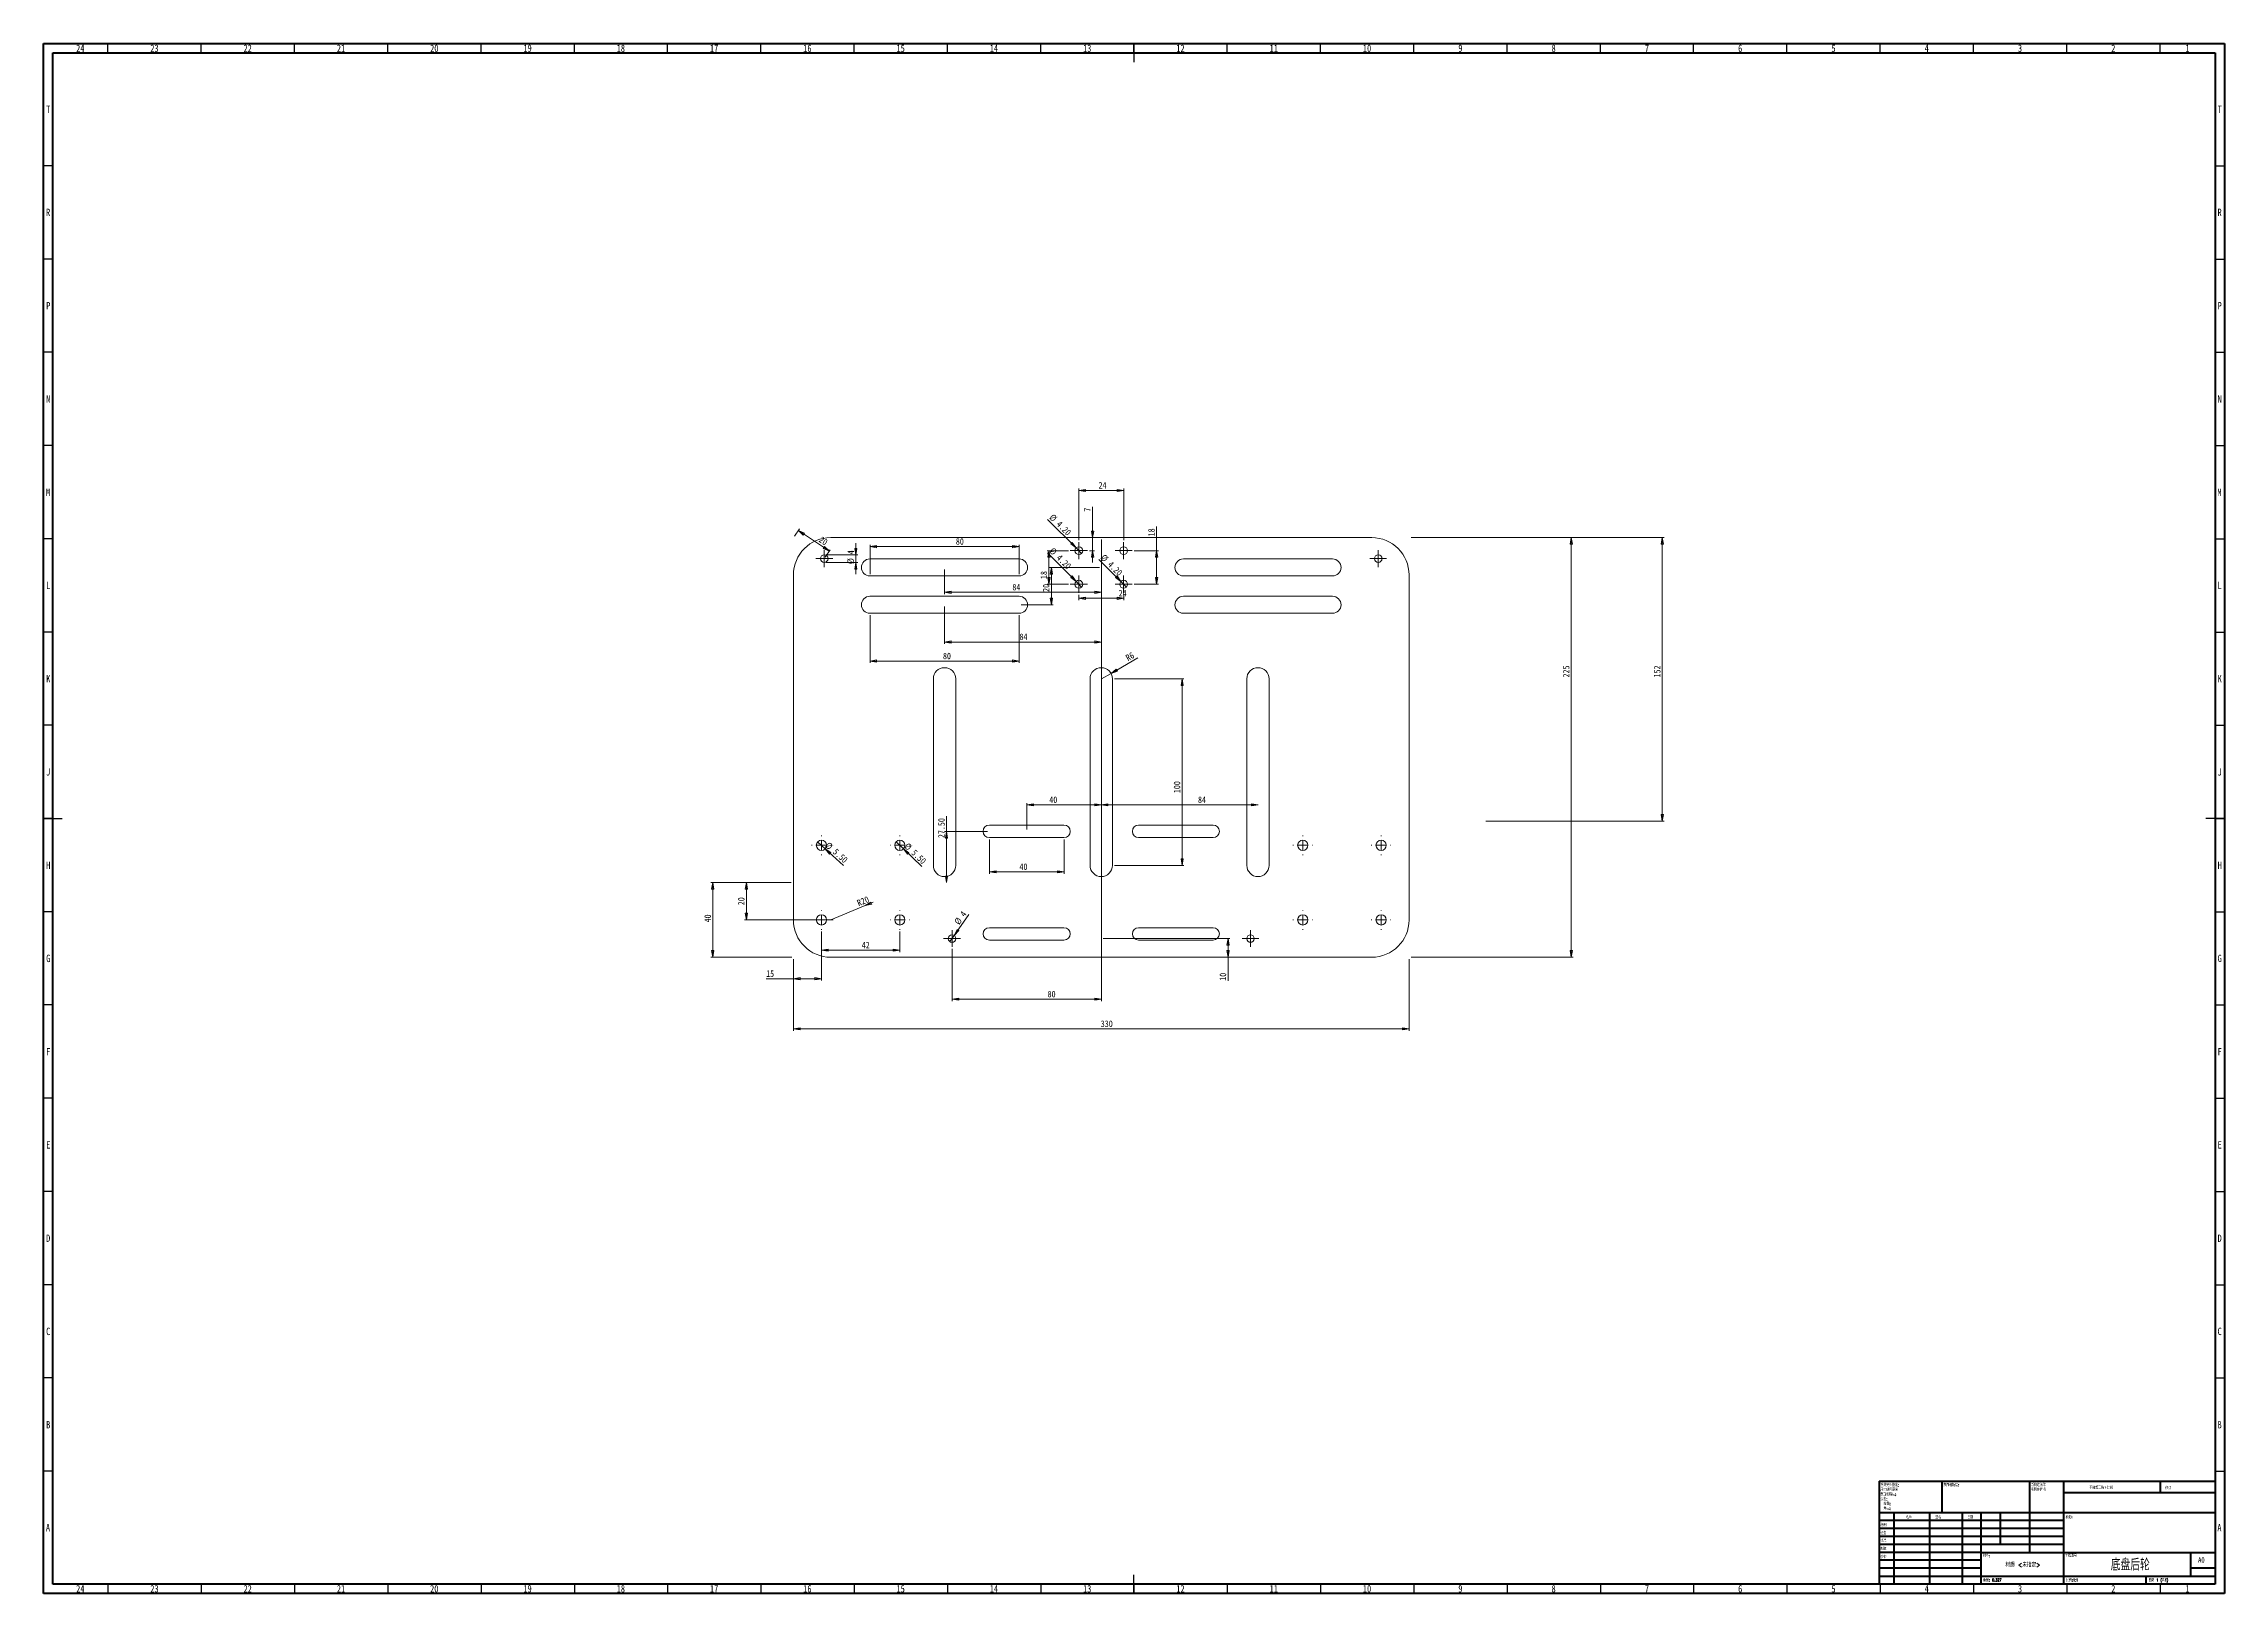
# Model space of a CAD drawing. Header units: millimetres. Extents: x 15 to 1184, y 5 to 836.
import ezdxf

# ---------------------------------------------------------------- set-up
doc = ezdxf.new("R2010")
doc.units = ezdxf.units.MM
doc.styles.add('SLDTEXTSTYLE0', font='TXT', dxfattribs={"width": 0.75})
doc.styles.add('SLDTEXTSTYLE1', font='TXT', dxfattribs={"width": 0.75, "bigfont": 'bigfont'})
doc.styles.add('SLDTEXTSTYLE2', font='TXT', dxfattribs={"width": 0.694444, "bigfont": 'bigfont'})
doc.dimstyles.new('SLDDIMSTYLE0', dxfattribs={"dimtxt": 3.5, "dimasz": 3.556, "dimexe": 0, "dimexo": 0.0625, "dimgap": 0.875, "dimtad": 1, "dimrnd": 1e-09, "dimzin": 12, "dimdsep": 46, "dimtxsty": 'SLDTEXTSTYLE0', "dimblk1": 'CLOSED', "dimblk2": 'CLOSED', "dimsah": 1, "dimcen": 0.09, "dimadec": 0, "dimazin": 3, "dimtfac": 1, "dimtofl": 0, "dimtmove": 0, "dimatfit": 3, "dimldrblk": 'CLOSED', "dimfxl": 0, "dimfrac": 2, "dimtolj": 1, "dimtzin": 12, "dimarcsym": 0})
doc.dimstyles.new('SLDDIMSTYLE1', dxfattribs={"dimtxt": 3.5, "dimasz": 3.556, "dimexe": 0, "dimexo": 0.0625, "dimgap": 0.875, "dimtad": 1, "dimrnd": 1e-09, "dimzin": 4, "dimdsep": 46, "dimtxsty": 'SLDTEXTSTYLE0', "dimblk1": 'NONE', "dimblk2": 'CLOSED', "dimsah": 1, "dimcen": 0, "dimadec": 0, "dimazin": 1, "dimtfac": 1, "dimtmove": 0, "dimatfit": 3, "dimldrblk": 'NONE', "dimfxl": 0, "dimfrac": 2, "dimtolj": 1, "dimtzin": 12, "dimarcsym": 0})
doc.dimstyles.new('SLDDIMSTYLE2', dxfattribs={"dimtxt": 3.5, "dimasz": 3.556, "dimexe": 0, "dimexo": 0.0625, "dimgap": 0.875, "dimtad": 1, "dimrnd": 1e-09, "dimzin": 12, "dimdsep": 46, "dimtxsty": 'SLDTEXTSTYLE0', "dimblk1": 'CLOSED', "dimblk2": 'CLOSED', "dimsah": 1, "dimcen": 0.09, "dimadec": 0, "dimazin": 3, "dimtfac": 1, "dimtmove": 0, "dimatfit": 0, "dimldrblk": 'CLOSED', "dimfxl": 0, "dimfrac": 2, "dimtolj": 1, "dimtzin": 12, "dimarcsym": 0})
doc.dimstyles.new('SLDDIMSTYLE3', dxfattribs={"dimtxt": 3.5, "dimasz": 3.556, "dimexe": 0, "dimexo": 0.0625, "dimgap": 0.875, "dimtad": 1, "dimrnd": 1e-09, "dimzin": 4, "dimdsep": 46, "dimtxsty": 'SLDTEXTSTYLE0', "dimblk1": 'CLOSED', "dimblk2": 'CLOSED', "dimsah": 1, "dimcen": 0.09, "dimadec": 0, "dimazin": 1, "dimtfac": 1, "dimtofl": 0, "dimtmove": 0, "dimatfit": 3, "dimldrblk": 'CLOSED', "dimfxl": 0, "dimfrac": 2, "dimtolj": 1, "dimtzin": 12, "dimarcsym": 0})
doc.dimstyles.new('SLDDIMSTYLE4', dxfattribs={"dimtxt": 3.5, "dimasz": 3.556, "dimexe": 0, "dimexo": 0.0625, "dimgap": 0.875, "dimtad": 1, "dimrnd": 1e-09, "dimzin": 12, "dimdsep": 46, "dimtxsty": 'SLDTEXTSTYLE0', "dimblk1": 'CLOSED', "dimblk2": 'CLOSED', "dimsah": 1, "dimcen": 0, "dimadec": 0, "dimazin": 3, "dimtfac": 1, "dimtofl": 0, "dimtmove": 0, "dimatfit": 3, "dimldrblk": 'CLOSED', "dimfxl": 0, "dimfrac": 2, "dimtolj": 1, "dimtzin": 12, "dimarcsym": 0})
doc.dimstyles.new('SLDDIMSTYLE5', dxfattribs={"dimtxt": 3.5, "dimasz": 3.556, "dimexe": 0, "dimexo": 0.0625, "dimgap": 0.875, "dimtad": 1, "dimrnd": 1e-09, "dimzin": 12, "dimdsep": 46, "dimtxsty": 'SLDTEXTSTYLE0', "dimblk1": 'NONE', "dimblk2": 'CLOSED', "dimsah": 1, "dimcen": 0, "dimadec": 0, "dimazin": 3, "dimtfac": 1, "dimtmove": 0, "dimatfit": 3, "dimldrblk": 'NONE', "dimfxl": 0, "dimfrac": 2, "dimtolj": 1, "dimtzin": 12, "dimarcsym": 0})

msp = doc.modelspace()

# ---------------------------------------------------------------- texts
at = {"color": 7, "linetype": 'Continuous', "lineweight": 0}
for s, insert, char_height, attachment_point, style in [('24', (34.67, 835.474), 3.9688, 2, 'SLDTEXTSTYLE0'), ('23', (74.42, 835.474), 3.9688, 2, 'SLDTEXTSTYLE0'), ('22', (124.42, 835.474), 3.9688, 2, 'SLDTEXTSTYLE0'), ('21', (174.42, 835.474), 3.9688, 2, 'SLDTEXTSTYLE0'), ('20', (224.42, 835.474), 3.9688, 2, 'SLDTEXTSTYLE0'), ('19', (274.42, 835.474), 3.9688, 2, 'SLDTEXTSTYLE0'), ('18', (324.42, 835.474), 3.9688, 2, 'SLDTEXTSTYLE0'), ('17', (374.42, 835.474), 3.9688, 2, 'SLDTEXTSTYLE0'), ('16', (424.42, 835.474), 3.9688, 2, 'SLDTEXTSTYLE0'), ('15', (474.42, 835.474), 3.9688, 2, 'SLDTEXTSTYLE0'), ('14', (524.42, 835.474), 3.9688, 2, 'SLDTEXTSTYLE0'), ('13', (574.42, 835.474), 3.9688, 2, 'SLDTEXTSTYLE0'), ('12', (624.42, 835.474), 3.9688, 2, 'SLDTEXTSTYLE0'), ('11', (674.42, 835.474), 3.9688, 2, 'SLDTEXTSTYLE0'), ('10', (724.42, 835.474), 3.9688, 2, 'SLDTEXTSTYLE0'), ('9', (774.46, 835.474), 3.969, 2, 'SLDTEXTSTYLE0'), ('8', (824.46, 835.474), 3.969, 2, 'SLDTEXTSTYLE0'), ('7', (874.46, 835.474), 3.969, 2, 'SLDTEXTSTYLE0'), ('6', (924.46, 835.474), 3.969, 2, 'SLDTEXTSTYLE0'), ('5', (974.46, 835.474), 3.969, 2, 'SLDTEXTSTYLE0'), ('4', (1024.46, 835.474), 3.969, 2, 'SLDTEXTSTYLE0'), ('3', (1074.46, 835.474), 3.969, 2, 'SLDTEXTSTYLE0'), ('2', (1124.46, 835.474), 3.969, 2, 'SLDTEXTSTYLE0'), ('1', (1164.21, 835.474), 3.969, 2, 'SLDTEXTSTYLE0'), ('T', (17.488, 802.724), 3.969, 2, 'SLDTEXTSTYLE0'), ('T', (1181.488, 802.724), 3.969, 2, 'SLDTEXTSTYLE0'), ('R', (17.444, 747.474), 3.969, 2, 'SLDTEXTSTYLE0'), ('R', (1181.444, 747.474), 3.969, 2, 'SLDTEXTSTYLE0'), ('P', (17.485, 697.418), 3.969, 2, 'SLDTEXTSTYLE0'), ('P', (1181.485, 697.418), 3.969, 2, 'SLDTEXTSTYLE0'), ('N', (17.464, 647.474), 3.969, 2, 'SLDTEXTSTYLE0'), ('N', (1181.464, 647.474), 3.969, 2, 'SLDTEXTSTYLE0'), ('M', (17.362, 597.418), 3.969, 2, 'SLDTEXTSTYLE0'), ('M', (1181.362, 597.418), 3.969, 2, 'SLDTEXTSTYLE0'), ('L', (17.455, 547.474), 3.969, 2, 'SLDTEXTSTYLE0'), ('L', (1181.455, 547.474), 3.969, 2, 'SLDTEXTSTYLE0'), ('K', (17.489, 497.418), 3.969, 2, 'SLDTEXTSTYLE0'), ('K', (1181.489, 497.418), 3.969, 2, 'SLDTEXTSTYLE0'), ('J', (17.465, 447.474), 3.969, 2, 'SLDTEXTSTYLE0'), ('J', (1181.465, 447.474), 3.969, 2, 'SLDTEXTSTYLE0'), ('H', (17.49, 397.418), 3.969, 2, 'SLDTEXTSTYLE0'), ('H', (1181.49, 397.418), 3.969, 2, 'SLDTEXTSTYLE0'), ('G', (17.487, 347.474), 3.969, 2, 'SLDTEXTSTYLE0'), ('G', (1181.487, 347.474), 3.969, 2, 'SLDTEXTSTYLE0'), ('F', (17.458, 297.418), 3.969, 2, 'SLDTEXTSTYLE0'), ('F', (1181.458, 297.418), 3.969, 2, 'SLDTEXTSTYLE0'), ('E', (17.508, 247.474), 3.969, 2, 'SLDTEXTSTYLE0'), ('E', (1181.508, 247.474), 3.969, 2, 'SLDTEXTSTYLE0'), ('D', (17.453, 197.418), 3.969, 2, 'SLDTEXTSTYLE0'), ('D', (1181.453, 197.418), 3.969, 2, 'SLDTEXTSTYLE0'), ('C', (17.459, 147.474), 3.969, 2, 'SLDTEXTSTYLE0'), ('C', (1181.459, 147.474), 3.969, 2, 'SLDTEXTSTYLE0'), ('B', (17.471, 97.418), 3.969, 2, 'SLDTEXTSTYLE0'), ('B', (1181.471, 97.418), 3.969, 2, 'SLDTEXTSTYLE0'), ('\\M+1955C\\M+196CA\\M+19165糙\\M+19378:', (1033.371, 63.919), 1.5, 1, 'SLDTEXTSTYLE1'), ('\\M+19573调\\M+190AE\\M+18D48\\M+192F6图\\M+194E4\\M+197E1', (1111.615, 62.533), 1.5, 1, 'SLDTEXTSTYLE1'), ('\\M+18F43订', (1152.328, 62.335), 1.5, 1, 'SLDTEXTSTYLE1'), ('A', (17.34, 42.224), 3.969, 2, 'SLDTEXTSTYLE0'), ('检查', (999.624, 38.154), 1.5, 1, 'SLDTEXTSTYLE1'), ('绘\\M+190A7', (999.685, 42.43), 1.5, 1, 'SLDTEXTSTYLE1'), ('\\M+196BC\\M+18FCC', (1013.322, 46.501), 1.5, 1, 'SLDTEXTSTYLE1'), ('签\\M+196BC', (1029.034, 46.562), 1.5, 1, 'SLDTEXTSTYLE1'), ('\\M+193FA\\M+18AFA', (1046.215, 46.576), 1.5, 1, 'SLDTEXTSTYLE1'), ('标题:', (1098.956, 46.576), 1.5, 1, 'SLDTEXTSTYLE1'), ('A', (1181.34, 42.224), 3.969, 2, 'SLDTEXTSTYLE0'), ('\\M+194E1\\M+18F79', (999.622, 34.177), 1.5, 1, 'SLDTEXTSTYLE1'), ('验检', (999.677, 25.35), 1.5, 1, 'SLDTEXTSTYLE1'), ('\\M+190A7\\M+191A2', (999.682, 29.734), 1.5, 1, 'SLDTEXTSTYLE1'), ('\\M+18DDE\\M+197BF:', (1054.646, 25.986), 1.5, 1, 'SLDTEXTSTYLE1'), ('\\M+18D48\\M+192F6图\\M+18D86', (1098.629, 25.986), 1.5, 1, 'SLDTEXTSTYLE1'), ('\\M+192EA盘\\M+18D40轮', (1133.556, 23.607), 6.35, 2, 'SLDTEXTSTYLE1'), ('A0', (1169.871, 24.406), 2.9104, 1, 'SLDTEXTSTYLE0'), ('\\M+18F64\\M+197CA: 0.327', (1054.618, 12.949), 1.4986, 1, 'SLDTEXTSTYLE1'), ('\\M+18DDE质 <\\M+196A2\\M+18E77\\M+192E8>', (1075.966, 21.486), 2.38125, 2, 'SLDTEXTSTYLE1'), ('\\M+194E4\\M+197E1:1:1', (1099.074, 12.9), 1.5, 1, 'SLDTEXTSTYLE1'), ('图纸 1 (\\M+18BA41)', (1143.478, 12.9), 1.5, 1, 'SLDTEXTSTYLE2'), ('24', (34.67, 9.474), 3.9688, 2, 'SLDTEXTSTYLE0'), ('23', (74.42, 9.474), 3.9688, 2, 'SLDTEXTSTYLE0'), ('22', (124.42, 9.474), 3.9688, 2, 'SLDTEXTSTYLE0'), ('21', (174.42, 9.474), 3.9688, 2, 'SLDTEXTSTYLE0'), ('20', (224.42, 9.474), 3.9688, 2, 'SLDTEXTSTYLE0'), ('19', (274.42, 9.474), 3.9688, 2, 'SLDTEXTSTYLE0'), ('18', (324.42, 9.474), 3.9688, 2, 'SLDTEXTSTYLE0'), ('17', (374.42, 9.474), 3.9688, 2, 'SLDTEXTSTYLE0'), ('16', (424.42, 9.474), 3.9688, 2, 'SLDTEXTSTYLE0'), ('15', (474.42, 9.474), 3.9688, 2, 'SLDTEXTSTYLE0'), ('14', (524.42, 9.474), 3.9688, 2, 'SLDTEXTSTYLE0'), ('13', (574.42, 9.474), 3.9688, 2, 'SLDTEXTSTYLE0'), ('12', (624.42, 9.474), 3.9688, 2, 'SLDTEXTSTYLE0'), ('11', (674.42, 9.474), 3.9688, 2, 'SLDTEXTSTYLE0'), ('10', (724.42, 9.474), 3.9688, 2, 'SLDTEXTSTYLE0'), ('9', (774.46, 9.474), 3.969, 2, 'SLDTEXTSTYLE0'), ('8', (824.46, 9.474), 3.969, 2, 'SLDTEXTSTYLE0'), ('7', (874.46, 9.474), 3.969, 2, 'SLDTEXTSTYLE0'), ('6', (924.46, 9.474), 3.969, 2, 'SLDTEXTSTYLE0'), ('5', (974.46, 9.474), 3.969, 2, 'SLDTEXTSTYLE0'), ('4', (1024.46, 9.474), 3.969, 2, 'SLDTEXTSTYLE0'), ('3', (1074.46, 9.474), 3.969, 2, 'SLDTEXTSTYLE0'), ('2', (1124.46, 9.474), 3.969, 2, 'SLDTEXTSTYLE0'), ('1', (1164.21, 9.474), 3.969, 2, 'SLDTEXTSTYLE0')]:
    msp.add_mtext(s, dxfattribs=dict(at, insert=insert, char_height=char_height, attachment_point=attachment_point, style=style))

# ---------------------------------------------------------------- blocks, each defined once
blk = doc.blocks.new('SW_NOTE_0')
at = {"color": 0, "linetype": 'Continuous', "lineweight": 0, "char_height": 1.5, "attachment_point": 1, "style": 'SLDTEXTSTYLE1'}
for s, insert in [('\\M+18F9C\\M+194F1另\\M+18A4F\\M+18E77\\M+192E8:', (0, 1.9)), ('\\M+18EDA\\M+190A1\\M+18E67\\M+19770\\M+19F7C\\M+195C4', (0, -0.6)), ('\\M+1955C\\M+196CA\\M+19165糙\\M+19378:', (0, -3.1)), ('\\M+18CF6\\M+18DB7:', (0, -5.6)), ('线\\M+190AB:', (1.7, -8.1)), ('\\M+18A70\\M+19378:', (1.7, -10.6))]:
    blk.add_mtext(s, dxfattribs=dict(at, insert=insert))
blk = doc.blocks.new('SW_NOTE_1')
at = {"color": 0, "linetype": 'Continuous', "lineweight": 0, "char_height": 1.5, "attachment_point": 1, "style": 'SLDTEXTSTYLE1'}
for s, insert in [('\\M+18FAB锐边\\M+190B4\\M+18F9C', (0, 1.9)), ('\\M+196D1\\M+18E68\\M+19BF3\\M+190DC\\M+19266', (0, -0.6))]:
    blk.add_mtext(s, dxfattribs=dict(at, insert=insert))
blk = doc.blocks.new('_CLOSED')
at = {"color": 0, "linetype": 'ByBlock', "lineweight": -2}
for p, q in [((-1, 0.166667), (0, 0)), ((-1, 0.166667), (-1, -0.166667)), ((0, 0), (-1, -0.166667)), ((0, 0), (-1, 0))]:
    blk.add_line(p, q, dxfattribs=at)
blk = doc.blocks.new('_D')
at = {"color": 7, "linetype": 'Continuous', "lineweight": 0}
for p, q in [((417, 345.1), (417, 306.7)), ((747, 345.1), (747, 306.7)), ((417, 307.7), (747, 307.7))]:
    blk.add_line(p, q, dxfattribs=at)
at = {"color": 7, "linetype": 'Continuous', "lineweight": 0, "xscale": 3.556, "yscale": 3.556, "rotation": 180.0000000000004}
blk.add_blockref('_CLOSED', (417, 307.7, -2.4), dxfattribs=at)
at = {"color": 7, "linetype": 'Continuous', "lineweight": 0, "xscale": 3.556, "yscale": 3.556}
blk.add_blockref('_CLOSED', (747, 307.7, -2.4), dxfattribs=at)
at = {"color": 7, "linetype": 'Continuous', "lineweight": 0, "insert": (581.7, 312.2), "char_height": 3.5, "attachment_point": 1, "style": 'SLDTEXTSTYLE0'}
blk.add_mtext('330', dxfattribs=at)
blk = doc.blocks.new('_D_1')
at = {"color": 7, "linetype": 'Continuous', "lineweight": 0}
for p, q in [((748, 571.1), (834.9, 571.1)), ((833.9, 571.1), (833.9, 346.1)), ((748, 346.1), (834.9, 346.1))]:
    blk.add_line(p, q, dxfattribs=at)
at = {"color": 7, "linetype": 'Continuous', "lineweight": 0, "xscale": 3.556, "yscale": 3.556}
for p, rotation in [((833.9, 571.1, -2.4), 90.0000000000004), ((833.9, 346.1, -2.4), 270.0000000000004)]:
    blk.add_blockref('_CLOSED', p, dxfattribs=dict(at, rotation=rotation))
at = {"color": 7, "linetype": 'Continuous', "lineweight": 0, "insert": (829.4, 496.1), "char_height": 3.5, "attachment_point": 1, "rotation": 90, "style": 'SLDTEXTSTYLE0'}
blk.add_mtext('225', dxfattribs=at)
blk = doc.blocks.new('_D_2')
at = {"color": 7, "linetype": 'Continuous', "lineweight": 0}
for q in [(553.2, 580.9), (571.4, 562.6)]:
    blk.add_line((568.5, 565.6), q, dxfattribs=at)
at = {"color": 7, "linetype": 'Continuous', "lineweight": 0, "xscale": 3.556, "yscale": 3.556, "rotation": 315.0000000000004}
blk.add_blockref('_CLOSED', (568.5, 565.6, 2.6), dxfattribs=at)
at = {"color": 7, "linetype": 'Continuous', "lineweight": 0, "char_height": 3.5, "attachment_point": 1, "rotation": 315, "style": 'SLDTEXTSTYLE0'}
for s, insert in [('%%c', (556.3, 584.1)), ('4.20', (560.1, 580.4))]:
    blk.add_mtext(s, dxfattribs=dict(at, insert=insert))
blk = doc.blocks.new('_NONE')
blk = doc.blocks.new('_D_3')
at = {"color": 7, "linetype": 'Continuous', "lineweight": 0}
for p, q in [((570, 569.7), (570, 597.4)), ((570, 596.4), (594, 596.4)), ((594, 569.7), (594, 597.4))]:
    blk.add_line(p, q, dxfattribs=at)
at = {"color": 7, "linetype": 'Continuous', "lineweight": 0, "xscale": 3.556, "yscale": 3.556, "rotation": 180.0000000000004}
blk.add_blockref('_CLOSED', (570, 596.4, 2.6), dxfattribs=at)
at = {"color": 7, "linetype": 'Continuous', "lineweight": 0, "xscale": 3.556, "yscale": 3.556}
blk.add_blockref('_CLOSED', (594, 596.4, 2.6), dxfattribs=at)
at = {"color": 7, "linetype": 'Continuous', "lineweight": 0, "insert": (580.5, 600.9), "char_height": 3.5, "attachment_point": 1, "style": 'SLDTEXTSTYLE0'}
blk.add_mtext('24', dxfattribs=at)
blk = doc.blocks.new('_D_4')
at = {"color": 7, "linetype": 'Continuous', "lineweight": 0}
for p, q in [((564.4, 564.1), (552.9, 564.1)), ((553.9, 546.1), (553.9, 564.1)), ((564.4, 546.1), (552.9, 546.1))]:
    blk.add_line(p, q, dxfattribs=at)
at = {"color": 7, "linetype": 'Continuous', "lineweight": 0, "xscale": 3.556, "yscale": 3.556}
for p, rotation in [((553.9, 564.1, 2.6), 90.0000000000004), ((553.9, 546.1, 2.6), 270.0000000000004)]:
    blk.add_blockref('_CLOSED', p, dxfattribs=dict(at, rotation=rotation))
at = {"color": 7, "linetype": 'Continuous', "lineweight": 0, "insert": (549.4, 548.9), "char_height": 3.5, "attachment_point": 1, "rotation": 90, "style": 'SLDTEXTSTYLE0'}
blk.add_mtext('18', dxfattribs=at)
blk = doc.blocks.new('_D_5')
at = {"color": 7, "linetype": 'Continuous', "lineweight": 0}
for p, q in [((611.6, 564.1), (611.6, 577)), ((599.6, 564.1), (612.6, 564.1)), ((611.6, 546.1), (611.6, 564.1)), ((599.6, 546.1), (612.6, 546.1))]:
    blk.add_line(p, q, dxfattribs=at)
at = {"color": 7, "linetype": 'Continuous', "lineweight": 0, "xscale": 3.556, "yscale": 3.556}
for p, rotation in [((611.6, 564.1, 2.6), 90.0000000000004), ((611.6, 546.1, 2.6), 270.0000000000004)]:
    blk.add_blockref('_CLOSED', p, dxfattribs=dict(at, rotation=rotation))
at = {"color": 7, "linetype": 'Continuous', "lineweight": 0, "insert": (607.1, 571.8), "char_height": 3.5, "attachment_point": 1, "rotation": 90, "style": 'SLDTEXTSTYLE0'}
blk.add_mtext('18', dxfattribs=at)
blk = doc.blocks.new('_D_6')
at = {"color": 7, "linetype": 'Continuous', "lineweight": 0}
for p, q in [((570, 540.5), (570, 537.6)), ((570, 538.6), (594, 538.6)), ((594, 540.5), (594, 537.6))]:
    blk.add_line(p, q, dxfattribs=at)
at = {"color": 7, "linetype": 'Continuous', "lineweight": 0, "xscale": 3.556, "yscale": 3.556, "rotation": 180.0000000000004}
blk.add_blockref('_CLOSED', (570, 538.6, 2.6), dxfattribs=at)
at = {"color": 7, "linetype": 'Continuous', "lineweight": 0, "xscale": 3.556, "yscale": 3.556}
blk.add_blockref('_CLOSED', (594, 538.6, 2.6), dxfattribs=at)
at = {"color": 7, "linetype": 'Continuous', "lineweight": 0, "insert": (591.3, 543.1), "char_height": 3.5, "attachment_point": 1, "style": 'SLDTEXTSTYLE0'}
blk.add_mtext('24', dxfattribs=at)
blk = doc.blocks.new('_D_7')
at = {"color": 7, "linetype": 'Continuous', "lineweight": 0}
for p, q in [((577.3, 571.1), (577.3, 587.6)), ((575.6, 564.1), (578.3, 564.1)), ((577.3, 564.1), (577.3, 571.1)), ((577.3, 564.1), (577.3, 557.8))]:
    blk.add_line(p, q, dxfattribs=at)
at = {"color": 7, "linetype": 'Continuous', "lineweight": 0, "xscale": 3.556, "yscale": 3.556}
for p, rotation in [((577.3, 571.1, 2.6), 270.0000000000004), ((577.3, 564.1, 2.6), 90.0000000000004)]:
    blk.add_blockref('_CLOSED', p, dxfattribs=dict(at, rotation=rotation))
at = {"color": 7, "linetype": 'Continuous', "lineweight": 0, "insert": (572.8, 585), "char_height": 3.5, "attachment_point": 1, "rotation": 90, "style": 'SLDTEXTSTYLE0'}
blk.add_mtext('7', dxfattribs=at)
blk = doc.blocks.new('_D_8')
at = {"color": 7, "linetype": 'Continuous', "lineweight": 0}
for p, q in [((458, 551.6), (458, 567.3)), ((458, 566.3), (538, 566.3)), ((538, 551.6), (538, 567.3))]:
    blk.add_line(p, q, dxfattribs=at)
at = {"color": 7, "linetype": 'Continuous', "lineweight": 0, "xscale": 3.556, "yscale": 3.556, "rotation": 180.0000000000004}
blk.add_blockref('_CLOSED', (458, 566.3, 2.6), dxfattribs=at)
at = {"color": 7, "linetype": 'Continuous', "lineweight": 0, "xscale": 3.556, "yscale": 3.556}
blk.add_blockref('_CLOSED', (538, 566.3, 2.6), dxfattribs=at)
at = {"color": 7, "linetype": 'Continuous', "lineweight": 0, "insert": (504, 570.8), "char_height": 3.5, "attachment_point": 1, "style": 'SLDTEXTSTYLE0'}
blk.add_mtext('80', dxfattribs=at)
blk = doc.blocks.new('_D_9')
at = {"color": 7, "linetype": 'Continuous', "lineweight": 0}
for p, q in [((498, 554.1), (498, 540.8)), ((498, 541.8), (582, 541.8))]:
    blk.add_line(p, q, dxfattribs=at)
at = {"color": 7, "linetype": 'Continuous', "lineweight": 0, "xscale": 3.556, "yscale": 3.556, "rotation": 180.0000000000004}
blk.add_blockref('_CLOSED', (498, 541.8, 2.6), dxfattribs=at)
at = {"color": 7, "linetype": 'Continuous', "lineweight": 0, "xscale": 3.556, "yscale": 3.556}
blk.add_blockref('_CLOSED', (582, 541.8, 2.6), dxfattribs=at)
at = {"color": 7, "linetype": 'Continuous', "lineweight": 0, "insert": (534.3, 546.3), "char_height": 3.5, "attachment_point": 1, "style": 'SLDTEXTSTYLE0'}
blk.add_mtext('84', dxfattribs=at)
blk = doc.blocks.new('_D_10')
at = {"color": 7, "linetype": 'Continuous', "lineweight": 0}
for q in [(553.2, 562.9), (571.4, 544.6)]:
    blk.add_line((568.5, 547.6), q, dxfattribs=at)
at = {"color": 7, "linetype": 'Continuous', "lineweight": 0, "xscale": 3.556, "yscale": 3.556, "rotation": 315.0000000000004}
blk.add_blockref('_CLOSED', (568.5, 547.6, 2.6), dxfattribs=at)
at = {"color": 7, "linetype": 'Continuous', "lineweight": 0, "char_height": 3.5, "attachment_point": 1, "rotation": 315, "style": 'SLDTEXTSTYLE0'}
for s, insert in [('%%c', (556.3, 566.1)), ('4.20', (560.1, 562.4))]:
    blk.add_mtext(s, dxfattribs=dict(at, insert=insert))
blk = doc.blocks.new('_D_11')
at = {"color": 7, "linetype": 'Continuous', "lineweight": 0}
for q in [(580.7, 559.4), (595.4, 544.6)]:
    blk.add_line((592.5, 547.6), q, dxfattribs=at)
at = {"color": 7, "linetype": 'Continuous', "lineweight": 0, "xscale": 3.556, "yscale": 3.556, "rotation": 315.0000000000004}
blk.add_blockref('_CLOSED', (592.5, 547.6, 2.6), dxfattribs=at)
at = {"color": 7, "linetype": 'Continuous', "lineweight": 0, "char_height": 3.5, "attachment_point": 1, "rotation": 315, "style": 'SLDTEXTSTYLE0'}
for s, insert in [('%%c', (583.8, 562.5)), ('4.20', (587.6, 558.8))]:
    blk.add_mtext(s, dxfattribs=dict(at, insert=insert))
blk = doc.blocks.new('_D_12')
at = {"color": 7, "linetype": 'Continuous', "lineweight": 0}
for p, q in [((498, 534.1), (498, 514.1)), ((498, 515.1), (582, 515.1))]:
    blk.add_line(p, q, dxfattribs=at)
at = {"color": 7, "linetype": 'Continuous', "lineweight": 0, "xscale": 3.556, "yscale": 3.556, "rotation": 180.0000000000004}
blk.add_blockref('_CLOSED', (498, 515.1, 2.6), dxfattribs=at)
at = {"color": 7, "linetype": 'Continuous', "lineweight": 0, "xscale": 3.556, "yscale": 3.556}
blk.add_blockref('_CLOSED', (582, 515.1, 2.6), dxfattribs=at)
at = {"color": 7, "linetype": 'Continuous', "lineweight": 0, "insert": (538.1, 519.7), "char_height": 3.5, "attachment_point": 1, "style": 'SLDTEXTSTYLE0'}
blk.add_mtext('84', dxfattribs=at)
blk = doc.blocks.new('_D_13')
at = {"color": 7, "linetype": 'Continuous', "lineweight": 0}
for p, q in [((581, 555.1), (554.2, 555.1)), ((555.2, 535.1), (555.2, 555.1)), ((539, 535.1), (556.2, 535.1))]:
    blk.add_line(p, q, dxfattribs=at)
at = {"color": 7, "linetype": 'Continuous', "lineweight": 0, "xscale": 3.556, "yscale": 3.556}
for p, rotation in [((555.2, 555.1, 2.6), 90.0000000000004), ((555.2, 535.1, 2.6), 270.0000000000004)]:
    blk.add_blockref('_CLOSED', p, dxfattribs=dict(at, rotation=rotation))
at = {"color": 7, "linetype": 'Continuous', "lineweight": 0, "insert": (550.6, 542), "char_height": 3.5, "attachment_point": 1, "rotation": 90, "style": 'SLDTEXTSTYLE0'}
blk.add_mtext('20', dxfattribs=at)
blk = doc.blocks.new('_D_14')
at = {"color": 7, "linetype": 'Continuous', "lineweight": 0}
for p, q in [((458, 529.6), (458, 503.9)), ((538, 529.6), (538, 503.9)), ((458, 504.9), (538, 504.9))]:
    blk.add_line(p, q, dxfattribs=at)
at = {"color": 7, "linetype": 'Continuous', "lineweight": 0, "xscale": 3.556, "yscale": 3.556, "rotation": 180.0000000000004}
blk.add_blockref('_CLOSED', (458, 504.9, 2.6), dxfattribs=at)
at = {"color": 7, "linetype": 'Continuous', "lineweight": 0, "xscale": 3.556, "yscale": 3.556}
blk.add_blockref('_CLOSED', (538, 504.9, 2.6), dxfattribs=at)
at = {"color": 7, "linetype": 'Continuous', "lineweight": 0, "insert": (497.1, 509.4), "char_height": 3.5, "attachment_point": 1, "style": 'SLDTEXTSTYLE0'}
blk.add_mtext('80', dxfattribs=at)
blk = doc.blocks.new('_D_15')
at = {"color": 7, "linetype": 'Continuous', "lineweight": 0}
for p, q in [((415.8, 386.1), (372.7, 386.1)), ((373.7, 386.1), (373.7, 346.1)), ((416, 346.1), (372.7, 346.1))]:
    blk.add_line(p, q, dxfattribs=at)
at = {"color": 7, "linetype": 'Continuous', "lineweight": 0, "xscale": 3.556, "yscale": 3.556}
for p, rotation in [((373.7, 386.1, 2.6), 90.0000000000004), ((373.7, 346.1, 2.6), 270.0000000000004)]:
    blk.add_blockref('_CLOSED', p, dxfattribs=dict(at, rotation=rotation))
at = {"color": 7, "linetype": 'Continuous', "lineweight": 0, "insert": (369.2, 364.8), "char_height": 3.5, "attachment_point": 1, "rotation": 90, "style": 'SLDTEXTSTYLE0'}
blk.add_mtext('40', dxfattribs=at)
blk = doc.blocks.new('_D_16')
at = {"color": 7, "linetype": 'Continuous', "lineweight": 0}
for p, q in [((432, 359.9), (432, 348.9)), ((474, 359.9), (474, 348.9)), ((432, 349.9), (474, 349.9))]:
    blk.add_line(p, q, dxfattribs=at)
at = {"color": 7, "linetype": 'Continuous', "lineweight": 0, "xscale": 3.556, "yscale": 3.556, "rotation": 180.0000000000004}
blk.add_blockref('_CLOSED', (432, 349.9, 2.6), dxfattribs=at)
at = {"color": 7, "linetype": 'Continuous', "lineweight": 0, "xscale": 3.556, "yscale": 3.556}
blk.add_blockref('_CLOSED', (474, 349.9, 2.6), dxfattribs=at)
at = {"color": 7, "linetype": 'Continuous', "lineweight": 0, "insert": (453.6, 354.4), "char_height": 3.5, "attachment_point": 1, "style": 'SLDTEXTSTYLE0'}
blk.add_mtext('42', dxfattribs=at)
blk = doc.blocks.new('_D_17')
at = {"color": 7, "linetype": 'Continuous', "lineweight": 0}
for p, q in [((415.8, 386.1), (390.7, 386.1)), ((391.7, 366.1), (391.7, 386.1)), ((438.2, 366.1), (390.7, 366.1))]:
    blk.add_line(p, q, dxfattribs=at)
at = {"color": 7, "linetype": 'Continuous', "lineweight": 0, "xscale": 3.556, "yscale": 3.556}
for p, rotation in [((391.7, 386.1, 2.6), 90.0000000000004), ((391.7, 366.1, 2.6), 270.0000000000004)]:
    blk.add_blockref('_CLOSED', p, dxfattribs=dict(at, rotation=rotation))
at = {"color": 7, "linetype": 'Continuous', "lineweight": 0, "insert": (387.2, 374), "char_height": 3.5, "attachment_point": 1, "rotation": 90, "style": 'SLDTEXTSTYLE0'}
blk.add_mtext('20', dxfattribs=at)
blk = doc.blocks.new('_D_18')
at = {"color": 7, "linetype": 'Continuous', "lineweight": 0}
for p, q in [((432, 359.9), (432, 333.6)), ((417, 345.1), (417, 333.6)), ((417, 334.6), (402.3, 334.6)), ((432, 334.6), (417, 334.6))]:
    blk.add_line(p, q, dxfattribs=at)
at = {"color": 7, "linetype": 'Continuous', "lineweight": 0, "xscale": 3.556, "yscale": 3.556, "rotation": 180.0000000000004}
blk.add_blockref('_CLOSED', (417, 334.6, 2.6), dxfattribs=at)
at = {"color": 7, "linetype": 'Continuous', "lineweight": 0, "xscale": 3.556, "yscale": 3.556}
blk.add_blockref('_CLOSED', (432, 334.6, 2.6), dxfattribs=at)
at = {"color": 7, "linetype": 'Continuous', "lineweight": 0, "insert": (402.3, 339.1), "char_height": 3.5, "attachment_point": 1, "style": 'SLDTEXTSTYLE0'}
blk.add_mtext('15', dxfattribs=at)
blk = doc.blocks.new('_D_19')
at = {"color": 7, "linetype": 'Continuous', "lineweight": 0}
for q in [(429.9, 408), (443.7, 395.3)]:
    blk.add_line((434, 404.3), q, dxfattribs=at)
at = {"color": 7, "linetype": 'Continuous', "lineweight": 0, "xscale": 3.556, "yscale": 3.556, "rotation": 137.4040884715848}
blk.add_blockref('_CLOSED', (434, 404.3, 2.6), dxfattribs=at)
at = {"color": 7, "linetype": 'Continuous', "lineweight": 0, "char_height": 3.5, "attachment_point": 1, "rotation": 317.4041, "style": 'SLDTEXTSTYLE0'}
for s, insert in [('%%c', (436.1, 408.2)), ('5.50', (440.1, 404.7))]:
    blk.add_mtext(s, dxfattribs=dict(at, insert=insert))
blk = doc.blocks.new('_D_20')
at = {"color": 7, "linetype": 'Continuous', "lineweight": 0}
for q in [(472, 408), (485.8, 394.7)]:
    blk.add_line((475.9, 404.2), q, dxfattribs=at)
at = {"color": 7, "linetype": 'Continuous', "lineweight": 0, "xscale": 3.556, "yscale": 3.556, "rotation": 135.9979354751424}
blk.add_blockref('_CLOSED', (475.9, 404.2, 2.6), dxfattribs=at)
at = {"color": 7, "linetype": 'Continuous', "lineweight": 0, "char_height": 3.5, "attachment_point": 1, "rotation": 315.9979, "style": 'SLDTEXTSTYLE0'}
for s, insert in [('%%c', (478.5, 407.8)), ('5.50', (482.3, 404.2))]:
    blk.add_mtext(s, dxfattribs=dict(at, insert=insert))
blk = doc.blocks.new('_D_21')
at = {"color": 7, "linetype": 'Continuous', "lineweight": 0}
for p, q in [((542, 414.6), (542, 428.8)), ((542, 427.8), (582, 427.8))]:
    blk.add_line(p, q, dxfattribs=at)
at = {"color": 7, "linetype": 'Continuous', "lineweight": 0, "xscale": 3.556, "yscale": 3.556, "rotation": 180.0000000000004}
blk.add_blockref('_CLOSED', (542, 427.8, 2.6), dxfattribs=at)
at = {"color": 7, "linetype": 'Continuous', "lineweight": 0, "xscale": 3.556, "yscale": 3.556}
blk.add_blockref('_CLOSED', (582, 427.8, 2.6), dxfattribs=at)
at = {"color": 7, "linetype": 'Continuous', "lineweight": 0, "insert": (554.1, 432.3), "char_height": 3.5, "attachment_point": 1, "style": 'SLDTEXTSTYLE0'}
blk.add_mtext('40', dxfattribs=at)
blk = doc.blocks.new('_D_22')
at = {"color": 7, "linetype": 'Continuous', "lineweight": 0}
for p, q in [((499, 413.6), (499, 421.7)), ((521, 413.6), (498, 413.6)), ((499, 413.6), (499, 386.1))]:
    blk.add_line(p, q, dxfattribs=at)
at = {"color": 7, "linetype": 'Continuous', "lineweight": 0, "xscale": 3.556, "yscale": 3.556}
for p, rotation in [((499, 413.6, 2.6), 90.0000000000004), ((499, 386.1, 2.6), 270.0000000000004)]:
    blk.add_blockref('_CLOSED', p, dxfattribs=dict(at, rotation=rotation))
at = {"color": 7, "linetype": 'Continuous', "lineweight": 0, "insert": (494.5, 410), "char_height": 3.5, "attachment_point": 1, "rotation": 90, "style": 'SLDTEXTSTYLE0'}
blk.add_mtext('27.50', dxfattribs=at)
blk = doc.blocks.new('_D_23')
at = {"color": 7, "linetype": 'Continuous', "lineweight": 0}
for p, q in [((522, 409.3), (522, 390.9)), ((562, 409.3), (562, 390.9)), ((522, 391.9), (562, 391.9))]:
    blk.add_line(p, q, dxfattribs=at)
at = {"color": 7, "linetype": 'Continuous', "lineweight": 0, "xscale": 3.556, "yscale": 3.556, "rotation": 180.0000000000004}
blk.add_blockref('_CLOSED', (522, 391.9, 2.6), dxfattribs=at)
at = {"color": 7, "linetype": 'Continuous', "lineweight": 0, "xscale": 3.556, "yscale": 3.556}
blk.add_blockref('_CLOSED', (562, 391.9, 2.6), dxfattribs=at)
at = {"color": 7, "linetype": 'Continuous', "lineweight": 0, "insert": (538.1, 396.4), "char_height": 3.5, "attachment_point": 1, "style": 'SLDTEXTSTYLE0'}
blk.add_mtext('40', dxfattribs=at)
blk = doc.blocks.new('_D_24')
at = {"color": 7, "linetype": 'Continuous', "lineweight": 0}
for p, q in [((748, 571.1), (883.7, 571.1)), ((882.7, 419.1), (882.7, 571.1)), ((788.1, 419.1), (883.7, 419.1))]:
    blk.add_line(p, q, dxfattribs=at)
at = {"color": 7, "linetype": 'Continuous', "lineweight": 0, "xscale": 3.556, "yscale": 3.556}
for p, rotation in [((882.7, 571.1, 2.6), 90.0000000000004), ((882.7, 419.1, 2.6), 270.0000000000004)]:
    blk.add_blockref('_CLOSED', p, dxfattribs=dict(at, rotation=rotation))
at = {"color": 7, "linetype": 'Continuous', "lineweight": 0, "insert": (878.2, 496.1), "char_height": 3.5, "attachment_point": 1, "rotation": 90, "style": 'SLDTEXTSTYLE0'}
blk.add_mtext('152', dxfattribs=at)
blk = doc.blocks.new('_D_25')
at = {"color": 7, "linetype": 'Continuous', "lineweight": 0}
for p, q in [((589, 495.3), (626.3, 495.3)), ((625.3, 495.3), (625.3, 395.3)), ((589, 395.3), (626.3, 395.3))]:
    blk.add_line(p, q, dxfattribs=at)
at = {"color": 7, "linetype": 'Continuous', "lineweight": 0, "xscale": 3.556, "yscale": 3.556}
for p, rotation in [((625.3, 495.3, 2.6), 90.00000000000044), ((625.3, 395.3, 2.6), 270.0000000000005)]:
    blk.add_blockref('_CLOSED', p, dxfattribs=dict(at, rotation=rotation))
at = {"color": 7, "linetype": 'Continuous', "lineweight": 0, "insert": (620.8, 434.1), "char_height": 3.5, "attachment_point": 1, "rotation": 90, "style": 'SLDTEXTSTYLE0'}
blk.add_mtext('100', dxfattribs=at)
blk = doc.blocks.new('_D_26')
at = {"color": 7, "linetype": 'Continuous', "lineweight": 0}
for q in [(601.6, 506.7), (582, 495.3)]:
    blk.add_line((587.2, 498.3), q, dxfattribs=at)
at = {"color": 7, "linetype": 'Continuous', "lineweight": 0, "xscale": 3.556, "yscale": 3.556, "rotation": 210.0000000000003}
blk.add_blockref('_CLOSED', (587.2, 498.3, 2.6), dxfattribs=at)
at = {"color": 7, "linetype": 'Continuous', "lineweight": 0, "insert": (594.6, 507.8), "char_height": 3.5, "attachment_point": 1, "rotation": 30, "style": 'SLDTEXTSTYLE0'}
blk.add_mtext('R6', dxfattribs=at)
blk = doc.blocks.new('_D_27')
at = {"color": 7, "linetype": 'Continuous', "lineweight": 0}
blk.add_line((582, 427.8), (666, 427.8), dxfattribs=at)
at = {"color": 7, "linetype": 'Continuous', "lineweight": 0, "xscale": 3.556, "yscale": 3.556, "rotation": 180.0000000000004}
blk.add_blockref('_CLOSED', (582, 427.8, 2.6), dxfattribs=at)
at = {"color": 7, "linetype": 'Continuous', "lineweight": 0, "xscale": 3.556, "yscale": 3.556}
blk.add_blockref('_CLOSED', (666, 427.8, 2.6), dxfattribs=at)
at = {"color": 7, "linetype": 'Continuous', "lineweight": 0, "insert": (633.8, 432.3), "char_height": 3.5, "attachment_point": 1, "style": 'SLDTEXTSTYLE0'}
blk.add_mtext('84', dxfattribs=at)
blk = doc.blocks.new('_D_28')
at = {"color": 7, "linetype": 'Continuous', "lineweight": 0}
for p, q in [((434.5, 561.8), (451.4, 561.8)), ((450.4, 561.8), (450.4, 568.2)), ((450.4, 557.8), (450.4, 561.8)), ((434.5, 557.8), (451.4, 557.8)), ((450.4, 557.8), (450.4, 551.5))]:
    blk.add_line(p, q, dxfattribs=at)
at = {"color": 7, "linetype": 'Continuous', "lineweight": 0, "xscale": 3.556, "yscale": 3.556}
for p, rotation in [((450.4, 561.8, 2.6), 270.0000000000004), ((450.4, 557.8, 2.6), 90.0000000000004)]:
    blk.add_blockref('_CLOSED', p, dxfattribs=dict(at, rotation=rotation))
at = {"color": 7, "linetype": 'Continuous', "lineweight": 0, "char_height": 3.5, "attachment_point": 1, "rotation": 90, "style": 'SLDTEXTSTYLE0'}
for s, insert in [('4', (445.9, 562.2)), ('%%c', (445.9, 556.9))]:
    blk.add_mtext(s, dxfattribs=dict(at, insert=insert))
blk = doc.blocks.new('_D_29')
at = {"color": 7, "linetype": 'Continuous', "lineweight": 0}
for p, q in [((417.5, 571.9), (420.2, 575.9)), ((419.6, 575), (436.2, 563.8)), ((434, 560.7), (436.7, 564.6))]:
    blk.add_line(p, q, dxfattribs=at)
at = {"color": 7, "linetype": 'Continuous', "lineweight": 0, "xscale": 3.556, "yscale": 3.556}
for p, rotation in [((419.6, 575, 2.6), 145.7131230227915), ((436.2, 563.8, 2.6), 325.7131230227914)]:
    blk.add_blockref('_CLOSED', p, dxfattribs=dict(at, rotation=rotation))
at = {"color": 7, "linetype": 'Continuous', "lineweight": 0, "insert": (432.2, 572), "char_height": 3.5, "attachment_point": 1, "rotation": 325.7131, "style": 'SLDTEXTSTYLE0'}
blk.add_mtext('20', dxfattribs=at)
blk = doc.blocks.new('_D_30')
at = {"color": 7, "linetype": 'Continuous', "lineweight": 0}
for p, q in [((583, 356.1), (650.9, 356.1)), ((649.9, 356.1), (649.9, 346.1)), ((649.9, 346.1), (649.9, 333.5))]:
    blk.add_line(p, q, dxfattribs=at)
at = {"color": 7, "linetype": 'Continuous', "lineweight": 0, "xscale": 3.556, "yscale": 3.556}
for p, rotation in [((649.9, 356.1, 2.6), 90.0000000000004), ((649.9, 346.1, 2.6), 270.0000000000004)]:
    blk.add_blockref('_CLOSED', p, dxfattribs=dict(at, rotation=rotation))
at = {"color": 7, "linetype": 'Continuous', "lineweight": 0, "insert": (645.4, 333.5), "char_height": 3.5, "attachment_point": 1, "rotation": 90, "style": 'SLDTEXTSTYLE0'}
blk.add_mtext('10', dxfattribs=at)
blk = doc.blocks.new('_D_31')
at = {"color": 7, "linetype": 'Continuous', "lineweight": 0}
for q in [(511, 369.1), (500.8, 354.5)]:
    blk.add_line((503.1, 357.8), q, dxfattribs=at)
at = {"color": 7, "linetype": 'Continuous', "lineweight": 0, "xscale": 3.556, "yscale": 3.556, "rotation": 234.9751885023346}
blk.add_blockref('_CLOSED', (503.1, 357.8, 2.6), dxfattribs=at)
at = {"color": 7, "linetype": 'Continuous', "lineweight": 0, "char_height": 3.5, "attachment_point": 1, "rotation": 54.9752, "style": 'SLDTEXTSTYLE0'}
for s, insert in [('%%c', (502.9, 365.2)), ('4', (505.9, 369.5))]:
    blk.add_mtext(s, dxfattribs=dict(at, insert=insert))
blk = doc.blocks.new('_D_32')
at = {"color": 7, "linetype": 'Continuous', "lineweight": 0}
for p, q in [((582, 570.1), (582, 322.6)), ((502, 350.6), (502, 322.6)), ((502, 323.6), (582, 323.6))]:
    blk.add_line(p, q, dxfattribs=at)
at = {"color": 7, "linetype": 'Continuous', "lineweight": 0, "xscale": 3.556, "yscale": 3.556, "rotation": 180.0000000000004}
blk.add_blockref('_CLOSED', (502, 323.6, 2.6), dxfattribs=at)
at = {"color": 7, "linetype": 'Continuous', "lineweight": 0, "xscale": 3.556, "yscale": 3.556}
blk.add_blockref('_CLOSED', (582, 323.6, 2.6), dxfattribs=at)
at = {"color": 7, "linetype": 'Continuous', "lineweight": 0, "insert": (553.2, 328.1), "char_height": 3.5, "attachment_point": 1, "style": 'SLDTEXTSTYLE0'}
blk.add_mtext('80', dxfattribs=at)
blk = doc.blocks.new('_D_33')
at = {"color": 7, "linetype": 'Continuous', "lineweight": 0}
for q in [(459.7, 375.6), (437, 366.1)]:
    blk.add_line((455.4, 373.8), q, dxfattribs=at)
at = {"color": 7, "linetype": 'Continuous', "lineweight": 0, "xscale": 3.556, "yscale": 3.556, "rotation": 202.5804298341447}
blk.add_blockref('_CLOSED', (455.4, 373.8, 2.6), dxfattribs=at)
at = {"color": 7, "linetype": 'Continuous', "lineweight": 0, "insert": (450.6, 376.6), "char_height": 3.5, "attachment_point": 1, "rotation": 22.5804, "style": 'SLDTEXTSTYLE0'}
blk.add_mtext('R20', dxfattribs=at)
blk = doc.blocks.new('SW_CENTERMARKSYMBOL_0')
at = {"color": 0, "linetype": 'Continuous', "lineweight": 0}
for p, q in [((-2.5, 0), (-4.6, 0)), ((0, 0), (-2.5, 0)), ((0, 2.5), (0, 4.6)), ((0, 0), (0, 2.5)), ((0, 0), (0, -2.5)), ((0, 0), (2.5, 0)), ((2.5, 0), (4.6, 0)), ((0, -2.5), (0, -4.6))]:
    blk.add_line(p, q, dxfattribs=at)
blk = doc.blocks.new('SW_CENTERMARKSYMBOL_1')
at = {"color": 0, "linetype": 'Continuous', "lineweight": 0}
for p, q in [((-2.5, 0), (-4.6, 0)), ((0, 0), (-2.5, 0)), ((0, 2.5), (0, 4.6)), ((0, 0), (0, 2.5)), ((0, 0), (0, -2.5)), ((0, 0), (2.5, 0)), ((2.5, 0), (4.6, 0)), ((0, -2.5), (0, -4.6))]:
    blk.add_line(p, q, dxfattribs=at)
blk = doc.blocks.new('SW_CENTERMARKSYMBOL_2')
at = {"color": 0, "linetype": 'Continuous', "lineweight": 0}
for p, q in [((-2.5, 0), (-4.6, 0)), ((0, 0), (-2.5, 0)), ((0, 2.5), (0, 4.6)), ((0, 0), (0, 2.5)), ((0, 0), (0, -2.5)), ((0, 0), (2.5, 0)), ((2.5, 0), (4.6, 0)), ((0, -2.5), (0, -4.6))]:
    blk.add_line(p, q, dxfattribs=at)
blk = doc.blocks.new('SW_CENTERMARKSYMBOL_3')
at = {"color": 0, "linetype": 'Continuous', "lineweight": 0}
for p, q in [((-2.5, 0), (-4.6, 0)), ((0, 0), (-2.5, 0)), ((0, 2.5), (0, 4.6)), ((0, 0), (0, 2.5)), ((0, 0), (0, -2.5)), ((0, 0), (2.5, 0)), ((2.5, 0), (4.6, 0)), ((0, -2.5), (0, -4.6))]:
    blk.add_line(p, q, dxfattribs=at)
blk = doc.blocks.new('SW_CENTERMARKSYMBOL_4')
at = {"color": 0, "linetype": 'Continuous', "lineweight": 0}
for p, q in [((-5, 0), (-5.25, 0)), ((0, 0), (-2.5, 0)), ((0, 5), (0, 5.25)), ((0, 0), (0, 2.5)), ((0, 0), (0, -2.5)), ((0, 0), (2.5, 0)), ((5, 0), (5.25, 0)), ((0, -5), (0, -5.25))]:
    blk.add_line(p, q, dxfattribs=at)
blk = doc.blocks.new('SW_CENTERMARKSYMBOL_5')
at = {"color": 0, "linetype": 'Continuous', "lineweight": 0}
for p, q in [((-5, 0), (-5.25, 0)), ((0, 0), (-2.5, 0)), ((0, 5), (0, 5.25)), ((0, 0), (0, 2.5)), ((0, 0), (0, -2.5)), ((0, 0), (2.5, 0)), ((5, 0), (5.25, 0)), ((0, -5), (0, -5.25))]:
    blk.add_line(p, q, dxfattribs=at)
blk = doc.blocks.new('SW_CENTERMARKSYMBOL_6')
at = {"color": 0, "linetype": 'Continuous', "lineweight": 0}
for p, q in [((-5, 0), (-5.25, 0)), ((0, 0), (-2.5, 0)), ((0, 5), (0, 5.25)), ((0, 0), (0, 2.5)), ((0, 0), (0, -2.5)), ((0, 0), (2.5, 0)), ((5, 0), (5.25, 0)), ((0, -5), (0, -5.25))]:
    blk.add_line(p, q, dxfattribs=at)
blk = doc.blocks.new('SW_CENTERMARKSYMBOL_7')
at = {"color": 0, "linetype": 'Continuous', "lineweight": 0}
for p, q in [((-5, 0), (-5.25, 0)), ((0, 0), (-2.5, 0)), ((0, 5), (0, 5.25)), ((0, 0), (0, 2.5)), ((0, 0), (0, -2.5)), ((0, 0), (2.5, 0)), ((5, 0), (5.25, 0)), ((0, -5), (0, -5.25))]:
    blk.add_line(p, q, dxfattribs=at)
blk = doc.blocks.new('SW_CENTERMARKSYMBOL_8')
at = {"color": 0, "linetype": 'Continuous', "lineweight": 0}
for p, q in [((-5, 0), (-5.25, 0)), ((0, 0), (-2.5, 0)), ((0, 5), (0, 5.25)), ((0, 0), (0, 2.5)), ((0, 0), (0, -2.5)), ((0, 0), (2.5, 0)), ((5, 0), (5.25, 0)), ((0, -5), (0, -5.25))]:
    blk.add_line(p, q, dxfattribs=at)
blk = doc.blocks.new('SW_CENTERMARKSYMBOL_9')
at = {"color": 0, "linetype": 'Continuous', "lineweight": 0}
for p, q in [((-5, 0), (-5.25, 0)), ((0, 0), (-2.5, 0)), ((0, 5), (0, 5.25)), ((0, 0), (0, 2.5)), ((0, 0), (0, -2.5)), ((0, 0), (2.5, 0)), ((5, 0), (5.25, 0)), ((0, -5), (0, -5.25))]:
    blk.add_line(p, q, dxfattribs=at)
blk = doc.blocks.new('SW_CENTERMARKSYMBOL_10')
at = {"color": 0, "linetype": 'Continuous', "lineweight": 0}
for p, q in [((-5, 0), (-5.25, 0)), ((0, 0), (-2.5, 0)), ((0, 5), (0, 5.25)), ((0, 0), (0, 2.5)), ((0, 0), (0, -2.5)), ((0, 0), (2.5, 0)), ((5, 0), (5.25, 0)), ((0, -5), (0, -5.25))]:
    blk.add_line(p, q, dxfattribs=at)
blk = doc.blocks.new('SW_CENTERMARKSYMBOL_11')
at = {"color": 0, "linetype": 'Continuous', "lineweight": 0}
for p, q in [((-5, 0), (-5.25, 0)), ((0, 0), (-2.5, 0)), ((0, 5), (0, 5.25)), ((0, 0), (0, 2.5)), ((0, 0), (0, -2.5)), ((0, 0), (2.5, 0)), ((5, 0), (5.25, 0)), ((0, -5), (0, -5.25))]:
    blk.add_line(p, q, dxfattribs=at)
blk = doc.blocks.new('SW_CENTERMARKSYMBOL_12')
at = {"color": 0, "linetype": 'Continuous', "lineweight": 0}
for p, q in [((-2.5, 0), (-4.5, 0)), ((0, 0), (-2.5, 0)), ((0, 2.5), (0, 4.5)), ((0, 0), (0, 2.5)), ((0, 0), (0, -2.5)), ((0, 0), (2.5, 0)), ((2.5, 0), (4.5, 0)), ((0, -2.5), (0, -4.5))]:
    blk.add_line(p, q, dxfattribs=at)
blk = doc.blocks.new('SW_CENTERMARKSYMBOL_13')
at = {"color": 0, "linetype": 'Continuous', "lineweight": 0}
for p, q in [((-2.5, 0), (-4.5, 0)), ((0, 0), (-2.5, 0)), ((0, 2.5), (0, 4.5)), ((0, 0), (0, 2.5)), ((0, 0), (0, -2.5)), ((0, 0), (2.5, 0)), ((2.5, 0), (4.5, 0)), ((0, -2.5), (0, -4.5))]:
    blk.add_line(p, q, dxfattribs=at)
blk = doc.blocks.new('SW_CENTERMARKSYMBOL_14')
at = {"color": 0, "linetype": 'Continuous', "lineweight": 0}
for p, q in [((-2.5, 0), (-4.5, 0)), ((0, 0), (-2.5, 0)), ((0, 2.5), (0, 4.5)), ((0, 0), (0, 2.5)), ((0, 0), (0, -2.5)), ((0, 0), (2.5, 0)), ((2.5, 0), (4.5, 0)), ((0, -2.5), (0, -4.5))]:
    blk.add_line(p, q, dxfattribs=at)
blk = doc.blocks.new('SW_CENTERMARKSYMBOL_15')
at = {"color": 0, "linetype": 'Continuous', "lineweight": 0}
for p, q in [((-2.5, 0), (-4.5, 0)), ((0, 0), (-2.5, 0)), ((0, 2.5), (0, 4.5)), ((0, 0), (0, 2.5)), ((0, 0), (0, -2.5)), ((0, 0), (2.5, 0)), ((2.5, 0), (4.5, 0)), ((0, -2.5), (0, -4.5))]:
    blk.add_line(p, q, dxfattribs=at)

# ---------------------------------------------------------------- dimensions: what is measured, and where the dimension line sits
at = {"color": 7, "linetype": 'Continuous', "lineweight": 0}
for base, p1, p2, picture, middle in [((593.956, 599.182), (569.956, 564.115), (593.956, 564.115), '_D_3', (583.063, 599.182)), ((537.956, 569.061), (457.956, 550.578), (537.956, 550.578), '_D_8', (506.548, 569.061)), ((581.956, 544.582), (497.956, 555.115), (581.956, 571.115), '_D_9', (536.88, 544.582)), ((581.956, 517.926), (497.956, 535.115), (581.956, 571.115), '_D_12', (540.719, 517.926)), ((581.956, 326.374), (501.956, 356.115), (581.956, 571.115), '_D_32', (555.83, 326.374)), ((665.956, 430.538), (581.956, 571.115), (665.956, 395.348), '_D_27', (636.43, 430.538)), ((593.956, 541.397), (569.956, 546.115), (593.956, 546.115), '_D_6', (593.86, 541.397)), ((537.956, 507.698), (457.956, 530.578), (537.956, 530.578), '_D_14', (499.667, 507.698)), ((581.956, 430.538), (541.956, 413.615), (581.956, 346.115), '_D_21', (556.735, 430.538)), ((561.956, 394.666), (521.956, 410.285), (561.956, 410.285), '_D_23', (540.719, 394.666)), ((416.956, 337.378), (431.956, 366.115), (416.956, 346.115), '_D_18', (404.933, 337.378)), ((473.956, 352.696), (431.956, 366.115), (473.956, 366.115), '_D_16', (456.148, 352.696)), ((746.956, 310.456), (416.956, 346.115), (746.956, 346.115), '_D', (585.554, 310.456))]:
    dim = msp.add_linear_dim(base=base, p1=p1, p2=p2, dimstyle='SLDDIMSTYLE0', dxfattribs=at)
    dim.commit()
    dim.dimension.update_dxf_attribs({"geometry": picture, "text_midpoint": middle, "dimtype": 160})
for base, p1, p2, angle, dimstyle, picture, middle in [((574.491, 571.115), (569.956, 564.115), (416.956, 571.115), 90, 'SLDDIMSTYLE2', '_D_7', (574.491, 586.31)), ((437.716, 566.059), (416.956, 571.115), (433.48, 559.848), 325.713123, 'SLDDIMSTYLE2', '_D_29', (433.313, 569.061)), ((608.813, 564.115), (593.956, 546.115), (593.956, 564.115), 90, 'SLDDIMSTYLE0', '_D_5', (608.813, 574.408)), ((551.109, 564.115), (569.956, 546.115), (569.956, 564.115), 90, 'SLDDIMSTYLE2', '_D_4', (551.109, 551.483)), ((831.112, 346.115), (746.956, 571.115), (746.956, 346.115), 90, 'SLDDIMSTYLE0', '_D_1', (831.112, 500.022)), ((879.961, 571.115), (787.052, 419.115), (746.956, 571.115), 90, 'SLDDIMSTYLE0', '_D_24', (879.961, 500.022)), ((552.376, 555.115), (537.956, 535.115), (581.956, 555.115), 90, 'SLDDIMSTYLE2', '_D_13', (552.376, 544.582)), ((622.511, 395.348), (587.956, 495.348), (587.956, 395.348), 90, 'SLDDIMSTYLE0', '_D_25', (622.511, 437.989)), ((496.204, 386.115), (521.956, 413.615), (416.798, 386.115), 90, 'SLDDIMSTYLE3', '_D_22', (496.204, 415.862)), ((370.956, 346.115), (416.798, 386.115), (416.956, 346.115), 90, 'SLDDIMSTYLE0', '_D_15', (370.956, 367.43)), ((388.956, 386.115), (431.956, 366.115), (416.798, 386.115), 90, 'SLDDIMSTYLE2', '_D_17', (388.956, 376.568)), ((647.148, 346.115), (581.956, 356.115), (746.956, 346.115), 90, 'SLDDIMSTYLE0', '_D_30', (647.148, 336.115))]:
    dim = msp.add_linear_dim(base=base, p1=p1, p2=p2, angle=angle, dimstyle=dimstyle, dxfattribs=at)
    dim.commit()
    dim.dimension.update_dxf_attribs({"geometry": picture, "text_midpoint": middle, "dimtype": 160})
for p1, p2, dimstyle, picture, middle in [((571.441, 562.63), (568.471, 565.6), 'SLDDIMSTYLE1', '_D_2', (558.072, 575.999)), ((571.441, 544.63), (568.471, 547.6), 'SLDDIMSTYLE1', '_D_10', (558.072, 557.999)), ((595.441, 544.63), (592.471, 547.6), 'SLDDIMSTYLE1', '_D_11', (585.554, 554.517)), ((429.932, 407.976), (433.98, 404.253), 'SLDDIMSTYLE1', '_D_19', (438.727, 399.889)), ((471.978, 408.025), (475.934, 404.204), 'SLDDIMSTYLE1', '_D_20', (480.88, 399.428)), ((500.808, 354.477), (503.104, 357.752), 'SLDDIMSTYLE5', '_D_31', (508.964, 366.115))]:
    dim = msp.add_diameter_dim_2p(p1=p1, p2=p2, dimstyle=dimstyle, dxfattribs=at)
    dim.commit()
    dim.dimension.update_dxf_attribs({"geometry": picture, "text_midpoint": middle, "dimtype": 163})
dim = msp.add_linear_dim(base=(447.614, 561.848), p1=(433.48, 557.848), p2=(433.48, 561.848), angle=90, text='%%c<>', dimstyle='SLDDIMSTYLE2', dxfattribs=at)
dim.commit()
dim.dimension.update_dxf_attribs({"geometry": '_D_28', "text_midpoint": (447.614, 560.869), "dimtype": 160})
for center, mpoint, picture, middle in [((581.956, 495.348), (587.152, 498.348), '_D_26', (599.383, 505.409)), ((436.956, 366.115), (455.423, 373.794), '_D_33', (456.148, 374.096))]:
    dim = msp.add_radius_dim(center=center, mpoint=mpoint, dimstyle='SLDDIMSTYLE4', dxfattribs=at)
    dim.commit()
    dim.dimension.update_dxf_attribs({"geometry": picture, "text_midpoint": middle, "dimtype": 164})

# ---------------------------------------------------------------- linework, layer by layer
at = {"color": 7, "linetype": 'Continuous', "lineweight": 60}
for p, q in [((15, 5), (15, 836)), ((15, 836), (1184, 836)), ((20, 10), (20, 831)), ((20, 831), (1179, 831)), ((1179, 831), (1179, 10)), ((1184, 836), (1184, 5)), ((1184, 5), (15, 5)), ((1179, 10), (20, 10))]:
    msp.add_line(p, q, dxfattribs=at)
at = {"color": 7, "linetype": 'Continuous', "lineweight": 30}
for p, q in [((49.5, 831), (49.5, 836)), ((99.5, 831), (99.5, 836)), ((149.5, 831), (149.5, 836)), ((199.5, 831), (199.5, 836)), ((249.5, 831), (249.5, 836)), ((299.5, 831), (299.5, 836)), ((349.5, 831), (349.5, 836)), ((399.5, 831), (399.5, 836)), ((449.5, 831), (449.5, 836)), ((499.5, 831), (499.5, 836)), ((549.5, 831), (549.5, 836)), ((599.5, 836), (599.5, 826)), ((599.5, 831), (599.5, 836)), ((649.5, 831), (649.5, 836)), ((699.5, 831), (699.5, 836)), ((749.5, 831), (749.5, 836)), ((799.5, 831), (799.5, 836)), ((849.5, 831), (849.5, 836)), ((899.5, 831), (899.5, 836)), ((949.5, 831), (949.5, 836)), ((999.5, 831), (999.5, 836)), ((1049.5, 831), (1049.5, 836)), ((1099.5, 831), (1099.5, 836)), ((1149.5, 831), (1149.5, 836)), ((20, 770.5), (15, 770.5)), ((1179, 770.5), (1184, 770.5)), ((20, 720.5), (15, 720.5)), ((1179, 720.5), (1184, 720.5)), ((20, 670.5), (15, 670.5)), ((1179, 670.5), (1184, 670.5)), ((20, 620.5), (15, 620.5)), ((1179, 620.5), (1184, 620.5)), ((20, 570.5), (15, 570.5)), ((1179, 570.5), (1184, 570.5)), ((20, 520.5), (15, 520.5)), ((1179, 520.5), (1184, 520.5)), ((20, 470.5), (15, 470.5)), ((1179, 470.5), (1184, 470.5)), ((15, 420.5), (25, 420.5)), ((20, 420.5), (15, 420.5)), ((1184, 420.5), (1174, 420.5)), ((1179, 420.5), (1184, 420.5)), ((20, 370.5), (15, 370.5)), ((1179, 370.5), (1184, 370.5)), ((20, 320.5), (15, 320.5)), ((1179, 320.5), (1184, 320.5)), ((20, 270.5), (15, 270.5)), ((1179, 270.5), (1184, 270.5)), ((20, 220.5), (15, 220.5)), ((1179, 220.5), (1184, 220.5)), ((20, 170.5), (15, 170.5)), ((1179, 170.5), (1184, 170.5)), ((20, 120.5), (15, 120.5)), ((1179, 120.5), (1184, 120.5)), ((20, 70.5), (15, 70.5)), ((1179, 70.5), (1184, 70.5)), ((599.5, 5), (599.5, 15)), ((49.5, 10), (49.5, 5)), ((99.5, 10), (99.5, 5)), ((149.5, 10), (149.5, 5)), ((199.5, 10), (199.5, 5)), ((249.5, 10), (249.5, 5)), ((299.5, 10), (299.5, 5)), ((349.5, 10), (349.5, 5)), ((399.5, 10), (399.5, 5)), ((449.5, 10), (449.5, 5)), ((499.5, 10), (499.5, 5)), ((549.5, 10), (549.5, 5)), ((599.5, 10), (599.5, 5)), ((649.5, 10), (649.5, 5)), ((699.5, 10), (699.5, 5)), ((749.5, 10), (749.5, 5)), ((799.5, 10), (799.5, 5)), ((849.5, 10), (849.5, 5)), ((899.5, 10), (899.5, 5)), ((949.5, 10), (949.5, 5)), ((999.5, 10), (999.5, 5)), ((1049.5, 10), (1049.5, 5)), ((1099.5, 10), (1099.5, 5)), ((1149.5, 10), (1149.5, 5))]:
    msp.add_line(p, q, dxfattribs=at)
at = {"color": 7, "linetype": 'Continuous', "lineweight": 15}
for p, q in [((726.956, 571.115), (436.956, 571.115)), ((416.956, 551.115), (416.956, 366.115)), ((537.956, 559.652), (457.956, 559.652)), ((457.956, 550.578), (537.956, 550.578)), ((705.956, 559.652), (625.956, 559.652)), ((625.956, 550.578), (705.956, 550.578)), ((746.956, 366.115), (746.956, 551.115)), ((537.956, 539.652), (457.956, 539.652)), ((705.956, 539.652), (625.956, 539.652)), ((457.956, 530.578), (537.956, 530.578)), ((625.956, 530.578), (705.956, 530.578)), ((491.956, 495.348), (491.956, 395.348)), ((503.956, 395.348), (503.956, 495.348)), ((575.956, 495.348), (575.956, 395.348)), ((587.956, 395.348), (587.956, 495.348)), ((659.956, 495.348), (659.956, 395.348)), ((671.956, 395.348), (671.956, 495.348)), ((561.956, 416.944), (521.956, 416.944)), ((521.956, 410.285), (561.956, 410.285)), ((641.956, 416.944), (601.956, 416.944)), ((601.956, 410.285), (641.956, 410.285)), ((561.956, 361.944), (521.956, 361.944)), ((521.956, 355.285), (561.956, 355.285)), ((641.956, 361.944), (601.956, 361.944)), ((601.956, 355.285), (641.956, 355.285)), ((436.956, 346.115), (726.956, 346.115))]:
    msp.add_line(p, q, dxfattribs=at)
at = {"color": 7, "linetype": 'Continuous', "lineweight": 40}
for p, q in [((999, 65.25), (1179, 65.25)), ((999, 65.25), (999, 10)), ((1032.8, 48.25), (1032.8, 65.25)), ((1079.6, 65.25), (1079.6, 27)), ((1097.8, 65.25), (1097.8, 10)), ((1179, 58.875), (1097.8, 58.875)), ((1149.8, 58.875), (1149.8, 65.25)), ((1179, 48.25), (999, 48.25)), ((1006.8, 48.25), (1006.8, 10)), ((1025.991, 48.25), (1025.991, 10)), ((1043.399, 48.25), (1043.399, 10)), ((1053.6, 10), (1053.6, 48.25)), ((1064, 31.25), (1064, 48.25)), ((1097.8, 44), (999, 44)), ((1097.8, 39.75), (999, 39.75)), ((1097.8, 35.5), (999, 35.5)), ((1097.8, 31.25), (999, 31.25)), ((1053.6, 27), (999, 27)), ((1053.6, 27), (1179, 27)), ((1166, 14.25), (1166, 27)), ((1053.6, 22.75), (999, 22.75)), ((1053.6, 18.5), (999, 18.5)), ((999, 14.25), (1179, 14.25)), ((1142, 10), (1142, 14.25)), ((1179, 18.5), (1166, 18.5))]:
    msp.add_line(p, q, dxfattribs=at)
at = {"color": 7, "linetype": 'Continuous', "lineweight": 15}
for centre, radius in [((433.48, 559.848), 2), ((569.956, 564.115), 2.1), ((593.956, 564.115), 2.1), ((730.431, 559.848), 2), ((569.956, 546.115), 2.1), ((593.956, 546.115), 2.1), ((431.956, 406.115), 2.75), ((473.956, 406.115), 2.75), ((689.956, 406.115), 2.75), ((731.956, 406.115), 2.75), ((431.956, 366.115), 2.75), ((473.956, 366.115), 2.75), ((689.956, 366.115), 2.75), ((731.956, 366.115), 2.75), ((501.956, 356.115), 2), ((661.956, 356.115), 2)]:
    msp.add_circle(centre, radius, dxfattribs=at)
for centre, radius, start, end in [((436.956, 551.115), 20, 90, 180), ((726.956, 551.115), 20, 0, 90), ((457.956, 555.115), 4.537, 90, 270), ((537.956, 555.115), 4.537, 270, 90), ((625.956, 555.115), 4.537, 90, 270), ((705.956, 555.115), 4.537, 270, 90), ((457.956, 535.115), 4.537, 90, 270), ((537.956, 535.115), 4.537, 270, 90), ((625.956, 535.115), 4.537, 90, 270), ((705.956, 535.115), 4.537, 270, 90), ((497.956, 495.348), 6, 0, 180), ((581.956, 495.348), 6, 0, 180), ((665.956, 495.348), 6, 0, 180), ((521.956, 413.615), 3.329, 90, 270), ((561.956, 413.615), 3.329, 270, 90), ((601.956, 413.615), 3.329, 90, 270), ((641.956, 413.615), 3.329, 270, 90), ((497.956, 395.348), 6, 180, 0), ((581.956, 395.348), 6, 180, 0), ((665.956, 395.348), 6, 180, 0), ((436.956, 366.115), 20, 180, 270), ((726.956, 366.115), 20, 270, 0), ((521.956, 358.615), 3.329, 90, 270), ((561.956, 358.615), 3.329, 270, 90), ((601.956, 358.615), 3.329, 90, 270), ((641.956, 358.615), 3.329, 270, 90)]:
    msp.add_arc(centre, radius, start, end, dxfattribs=at)

# ---------------------------------------------------------------- block references
at = {"color": 7, "linetype": 'Continuous', "lineweight": 0}
for name, p in [('SW_CENTERMARKSYMBOL_12', (433.48, 559.848)), ('SW_CENTERMARKSYMBOL_0', (569.956, 564.115)), ('SW_CENTERMARKSYMBOL_1', (593.956, 564.115)), ('SW_CENTERMARKSYMBOL_15', (730.431, 559.848)), ('SW_CENTERMARKSYMBOL_2', (569.956, 546.115)), ('SW_CENTERMARKSYMBOL_3', (593.956, 546.115)), ('SW_CENTERMARKSYMBOL_9', (431.956, 406.115)), ('SW_CENTERMARKSYMBOL_7', (473.956, 406.115)), ('SW_CENTERMARKSYMBOL_6', (689.956, 406.115)), ('SW_CENTERMARKSYMBOL_10', (731.956, 406.115)), ('SW_CENTERMARKSYMBOL_4', (431.956, 366.115)), ('SW_CENTERMARKSYMBOL_8', (473.956, 366.115)), ('SW_CENTERMARKSYMBOL_5', (689.956, 366.115)), ('SW_CENTERMARKSYMBOL_11', (731.956, 366.115)), ('SW_CENTERMARKSYMBOL_14', (501.956, 356.115)), ('SW_CENTERMARKSYMBOL_13', (661.956, 356.115)), ('SW_NOTE_0', (999.594, 61.987)), ('SW_NOTE_1', (1080.309, 62.069))]:
    msp.add_blockref(name, p, dxfattribs=at)

msp.set_redraw_order([(e.dxf.handle, doc.entitydb.next_handle()) for e in msp.query("TEXT MTEXT ATTDEF DIMENSION ARC_DIMENSION")])  # texts and dimensions are drawn at this point

doc.saveas('drawing.dxf')
